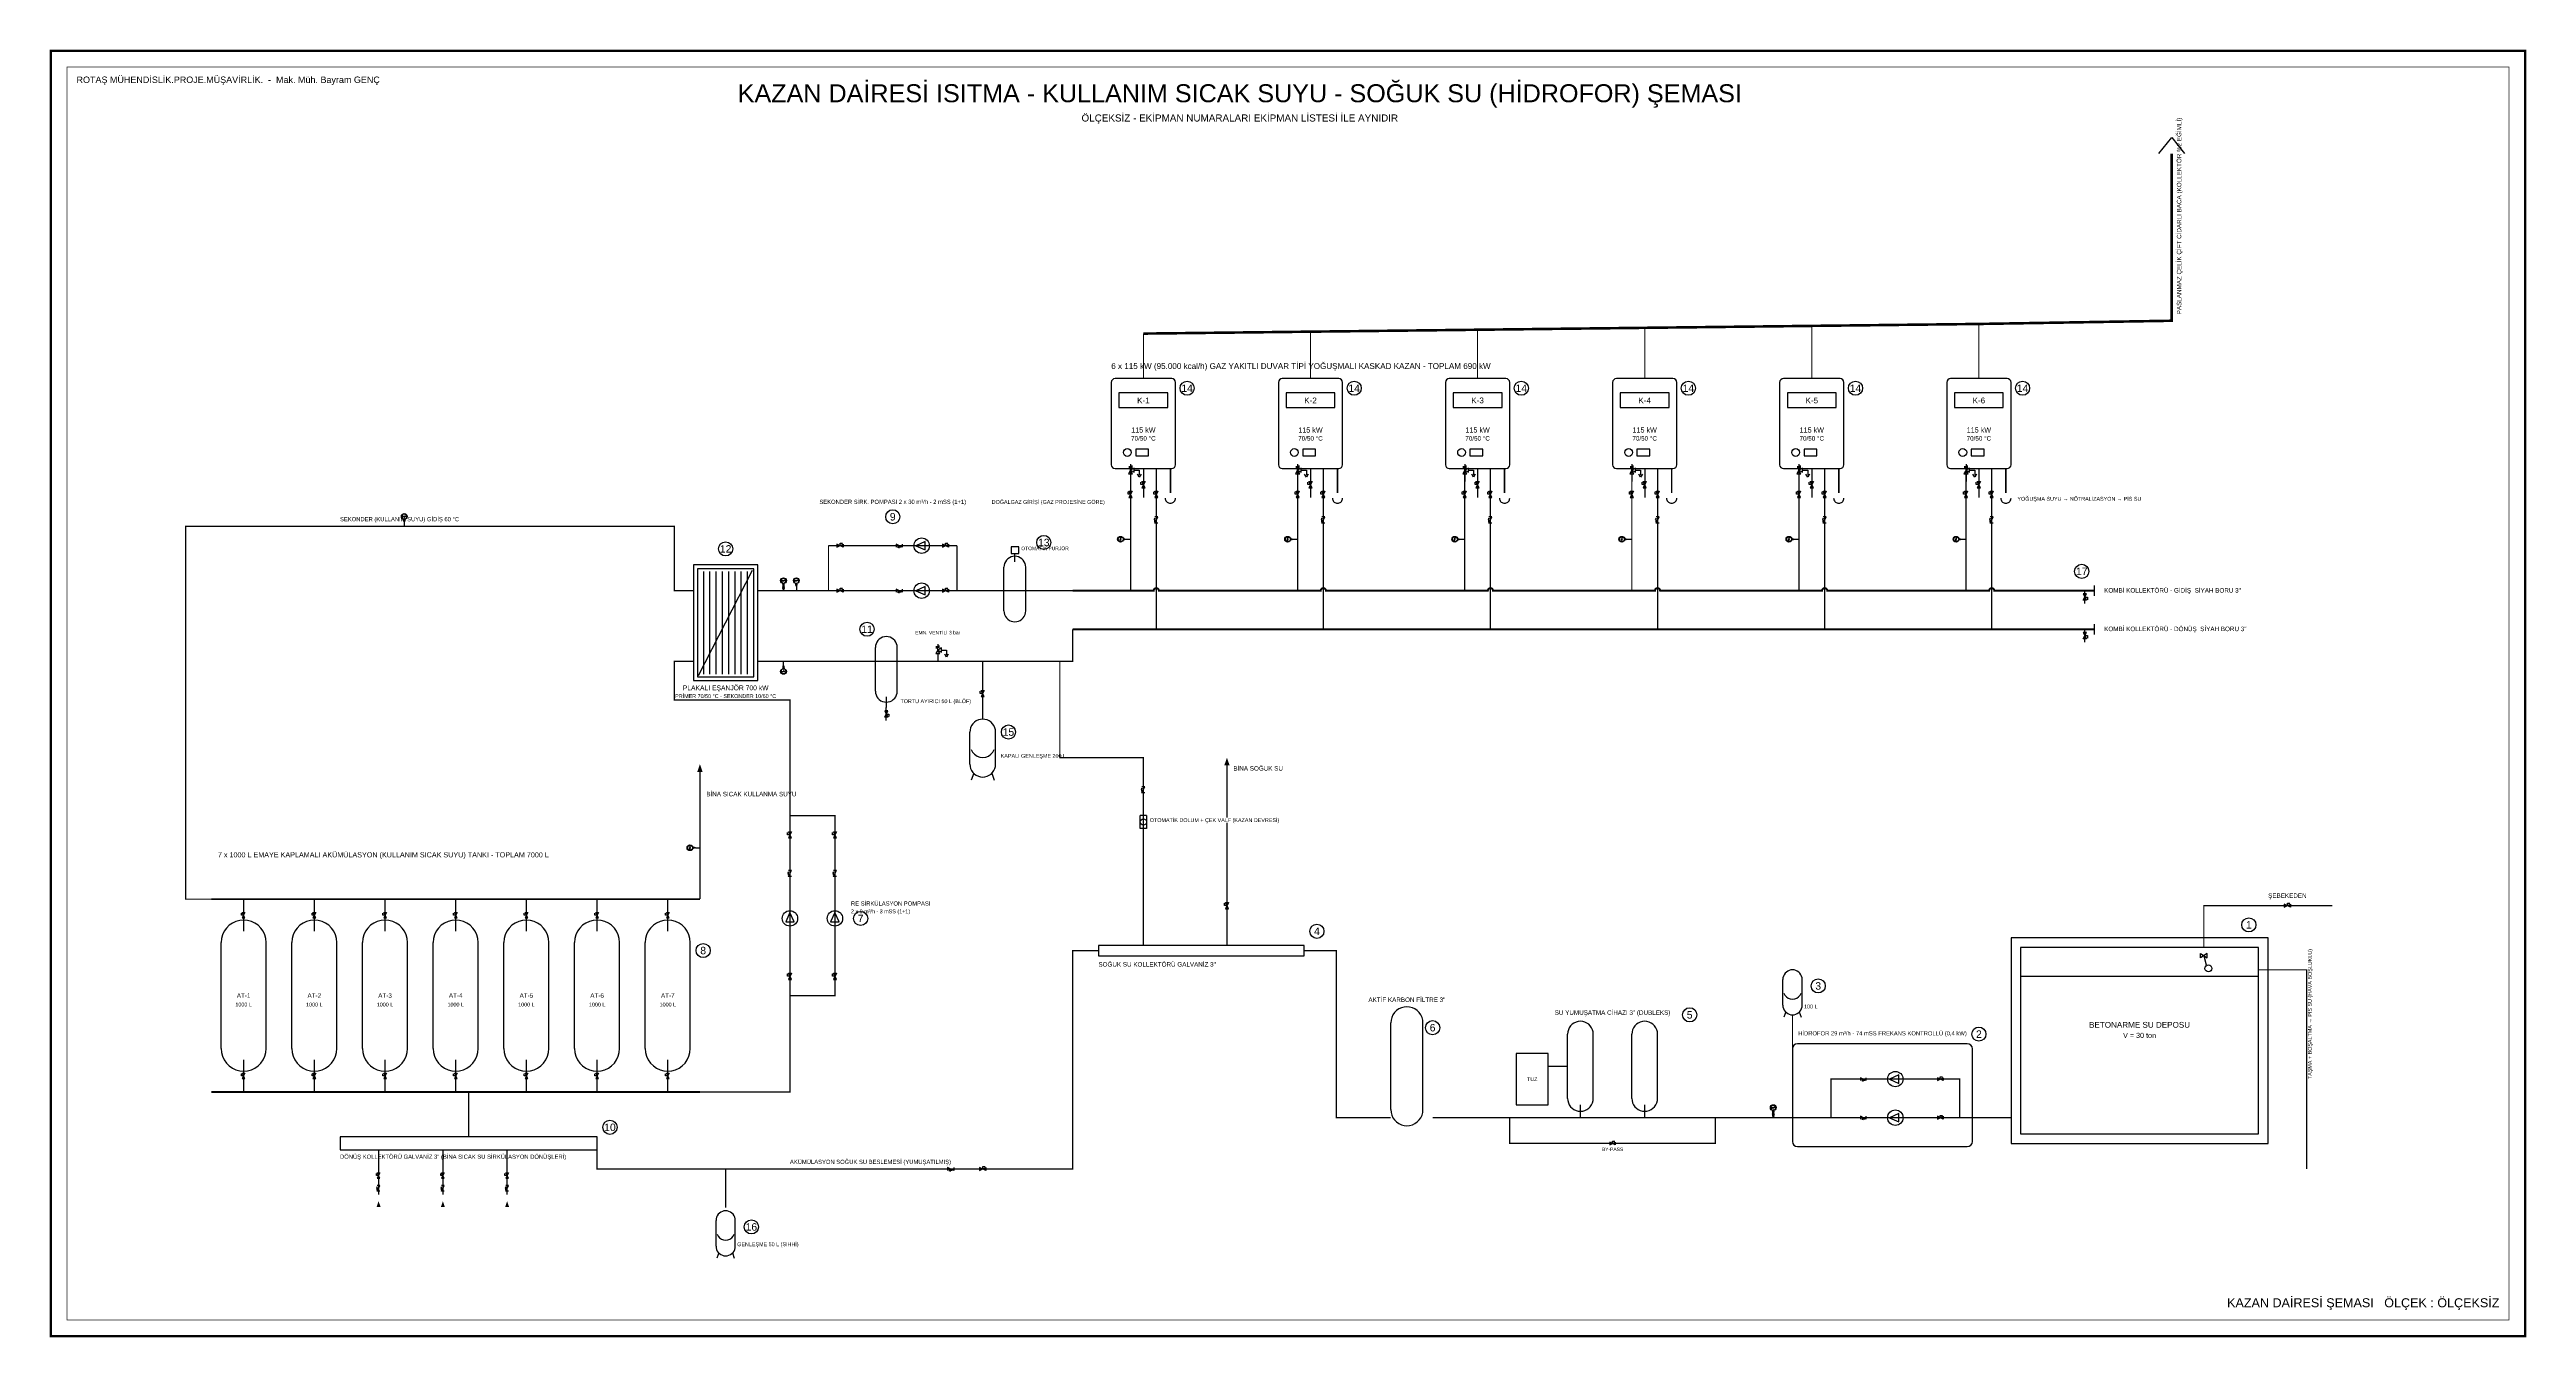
# Model space of a CAD drawing. Header units: centimetres. Extents: x -152 to 8002, y -202 to 1802.
# Drawn here: x -152 to 3702, y -202 to 1802 of the extents above; entities that cross this region are included whole.
import ezdxf
from ezdxf.enums import TextEntityAlignment as Align

# ---------------------------------------------------------------- set-up
doc = ezdxf.new("R2010")
doc.units = ezdxf.units.CM
for name, pattern in [('BASMA HATTI', [31, 25, -6]), ('ISITMA DONUS HATTI', [26, 20, -6]), ('PISSU HATTI', [26, 20, -6])]:
    doc.linetypes.add(name, pattern=pattern)
for name, color, linetype in [('MTY-BACA', 7, 'CONTINUOUS'), ('MTY-CIHAZ', 135, 'CONTINUOUS'), ('MTY-DOGALGAZ', 7, 'CONTINUOUS'), ('MTY-EKIPMAN-NO', 7, 'CONTINUOUS'), ('MTY-ISITMA-DONUS-BORU', 30, 'ISITMA DONUS HATTI'), ('MTY-ISITMA-GIDIS-BORU', 10, 'CONTINUOUS'), ('MTY-PAFTA', 7, 'CONTINUOUS'), ('MTY-PISSU-BORU-TAVANDAN', 6, 'PISSU HATTI'), ('MTY-SICAKSU-BORU', 1, 'BASMA HATTI'), ('MTY-SIRKULASYON-BORU', 7, 'CONTINUOUS'), ('MTY-SOGUKSU-BORU', 5, 'CONTINUOUS'), ('MTY-TEFRIS', 15, 'CONTINUOUS'), ('MTY-VANA', 1, 'CONTINUOUS'), ('MTY-YAZI', 7, 'CONTINUOUS'), ('RAST-TEM-SU DEPOSU', 11, 'CONTINUOUS')]:
    doc.layers.add(name, color=color, linetype=linetype)
doc.layers.add('ROTAS-PAFTA-SINIRI', color=8, linetype='Continuous', plot=False)
doc.styles.add('CAP', font='wturkce.SHX', dxfattribs={"width": 0.65})
doc.styles.add('MTYCAPLT', font='arial.ttf', dxfattribs={"width": 0.65, "height": 1})
doc.styles.add('ROTAS', font='arial.ttf')

# ---------------------------------------------------------------- blocks, each defined once
blk = doc.blocks.new('ROTAS_PAFTA')
blk.add_lwpolyline([(0, 0), (1, 0), (1, 1), (0, 1)], close=True)
blk = doc.blocks.new('MTY-KURESEL VANA')
at = {"layer": 'MTY-VANA'}
for p, q in [((0, 0), (0, 8)), ((0, 8), (8, 8))]:
    blk.add_line(p, q, dxfattribs=at)
blk.add_lwpolyline([(-10, 5), (-10, -5), (10, 5), (10, -5), (-10, 5)], dxfattribs=at)
at = {"layer": 'MTY-VANA', "style": 'MTYCAPLT', "width": 0.65}
blk.add_attdef('CAP', text='', height=10, dxfattribs=at).set_placement((-1.1, 0), align=Align.CENTER)
blk = doc.blocks.new('MTY-CEKVALF VANA')
at = {"layer": 'MTY-VANA'}
h = blk.add_hatch(color=256, dxfattribs=at)
edge = h.paths.add_edge_path()
edge.add_arc((-10, 5), 1.41, 180, 540, ccw=False)
for p, q in [((-10, -5), (-10, 5)), ((-10, 5), (10, -5)), ((-5.6, 5), (5.6, 5)), ((5.6, 5), (0, 7.3)), ((10, -5), (10, 5))]:
    blk.add_line(p, q, dxfattribs=at)
at = {"layer": 'MTY-VANA', "style": 'CAP', "width": 0.65}
blk.add_attdef('CAP', text='', height=5, rotation=153.43495, dxfattribs=at).set_placement((0, 0), align=Align.CENTER)
blk = doc.blocks.new('MTY-EMNİYET VENTİLİ')
at = {"layer": 'MTY-VANA'}
for p, q in [((0, 22), (-4, 15)), ((-4, 15), (4, 15)), ((3.5, 29.6), (-3.5, 28.3)), ((3.5, 27), (-3.5, 28.3)), ((3.5, 27), (-3.5, 25.6)), ((0, 25), (-3.5, 25.6)), ((0, 33.7), (0, 30.3)), ((3.5, 29.6), (0, 30.3)), ((7, 26), (0, 22)), ((0, 22), (0, 25)), ((0, 22), (7, 18)), ((4, 15), (0, 22)), ((0, 15), (0, 0)), ((7, 18), (7, 26)), ((7, 22), (17, 22)), ((17, 8.3), (13.5, 14.3)), ((17, 22), (17, 12)), ((20.5, 14.3), (17, 8.3))]:
    blk.add_line(p, q, dxfattribs=at)
at = {"layer": 'MTY-VANA', "style": 'MTYCAPLT', "width": 0.65}
blk.add_attdef('CAP', text='', height=10, rotation=358.601, dxfattribs=at).set_placement((0.8, 6.1), align=Align.CENTER)
blk = doc.blocks.new('MTY-TERMOMETRE')
at = {"layer": 'MTY-VANA', "color": 1}
for p, q in [((-3.7, 19.8), (-4.5, 19.9)), ((-3.7, 19.2), (-4.5, 19.1)), ((-3.5, 20.5), (-4.4, 20.7)), ((-3.6, 18.6), (-4.4, 18.4)), ((-3.3, 21.1), (-4.1, 21.4)), ((-3.3, 18), (-4.1, 17.6)), ((-3, 21.6), (-3.7, 22.1)), ((-3, 17.4), (-3.7, 16.9)), ((-2.6, 22.1), (-3.2, 22.7)), ((-2.7, 19.7), (-0.6, 19.7)), ((-2.7, 19.7), (-2.7, 19.3)), ((-2.7, 19.3), (-0.6, 19.4)), ((-2.1, 22.5), (-2.6, 23.2)), ((-1.5, 22.9), (-1.9, 23.6)), ((-1.2, 12.5), (-1.2, 13.4)), ((1.2, 12.5), (-1.2, 12.5)), ((-0.9, 23.1), (-1.1, 23.9)), ((0.9, 13.5), (-0.9, 13.5)), ((-0.9, 10.9), (-0.9, 12.5)), ((0.9, 10.9), (-0.9, 10.9)), ((-0.7, 13.5), (-0.7, 14)), ((-0.5, 12.6), (-0.5, 13.4)), ((-0.5, 8.6), (-0.5, 10.9)), ((0.5, 8.6), (-0.5, 8.6)), ((-0.3, 23.2), (-0.4, 24)), ((0, 8.6), (0, 0)), ((0.4, 23.2), (0.4, 24)), ((4.5, 19.5), (0.5, 19.6)), ((0.5, 10.9), (0.5, 8.6)), ((4.5, 19.5), (0.6, 19.4)), ((0.6, 12.6), (0.6, 13.4)), ((0.7, 13.5), (0.7, 14)), ((0.9, 12.5), (0.9, 10.9)), ((1, 23.1), (1.2, 23.9)), ((1.2, 12.5), (1.2, 13.4)), ((1.6, 22.9), (2, 23.6)), ((2.1, 22.5), (2.6, 23.2)), ((2.6, 22.1), (3.2, 22.7)), ((3, 17.4), (3.7, 16.9)), ((3.1, 21.6), (3.7, 22.1)), ((3.4, 21.1), (4.1, 21.4)), ((3.4, 17.9), (4.1, 17.6)), ((3.6, 20.5), (4.4, 20.7)), ((3.6, 18.5), (4.4, 18.3)), ((3.7, 19.8), (4.5, 19.9)), ((3.7, 19.2), (4.5, 19.1))]:
    blk.add_line(p, q, dxfattribs=at)
for radius in [5.58, 5.3, 0.576]:
    blk.add_circle((0, 19.5), radius, dxfattribs=at)
for centre, radius, start, end in [((-0.9, 13), 0.576, 54.6994, 125.3066), ((-0.9, 13.1), 0.576, 234.694, 305.3013), ((0, 12.2), 1.33, 65.9035, 113.6507), ((0, 13.8), 1.33, 246.3499, 294.0971), ((0.9, 13), 0.576, 54.6934, 125.3006), ((0.9, 13.1), 0.576, 234.7001, 305.3073)]:
    blk.add_arc(centre, radius, start, end, dxfattribs=at)
at = {"layer": 'MTY-VANA', "style": 'MTYCAPLT', "width": 0.65}
blk.add_text('T', height=3, dxfattribs=at).set_placement((0, 15, 0), align=Align.CENTER)
blk.add_attdef('CAP', text='', height=1, rotation=270, dxfattribs=at).set_placement((0, 0), align=Align.CENTER)
blk = doc.blocks.new('MTY-BOSALTMA VANA')
at = {"layer": 'MTY-ISITMA-DONUS-BORU', "ltscale": 25}
blk.add_lwpolyline([(0, -20), (0, 0)], dxfattribs=at)
at = {"layer": 'MTY-VANA'}
for p, q in [((0, -10), (4, -10)), ((4, -10), (4, -14))]:
    blk.add_line(p, q, dxfattribs=at)
blk.add_lwpolyline([(2.5, -5), (-2.5, -5), (2.5, -15), (-2.5, -15), (2.5, -5)], dxfattribs=at)
at = {"layer": 'MTY-VANA', "style": 'MTYCAPLT', "width": 0.65}
blk.add_attdef('CAP', text='', height=10, rotation=81.6166, dxfattribs=at).set_placement((0, -10), align=Align.CENTER)
blk = doc.blocks.new('MTY-MANOMETRE')
at = {"layer": 'MTY-VANA', "color": 1}
for p, q in [((-3.7, 19.8), (-4.5, 19.9)), ((-3.7, 19.2), (-4.5, 19.1)), ((-3.5, 20.5), (-4.4, 20.7)), ((-3.6, 18.6), (-4.4, 18.4)), ((-3.3, 21.1), (-4.1, 21.4)), ((-3.3, 18), (-4.1, 17.6)), ((-3, 21.6), (-3.7, 22.1)), ((-3, 17.4), (-3.7, 16.9)), ((-2.6, 22.1), (-3.2, 22.7)), ((-2.7, 19.7), (-0.6, 19.7)), ((-2.7, 19.7), (-2.7, 19.3)), ((-2.7, 19.3), (-0.6, 19.4)), ((-2.1, 22.5), (-2.6, 23.2)), ((-1.5, 22.9), (-1.9, 23.6)), ((-1.2, 12.5), (-1.2, 13.4)), ((1.2, 12.5), (-1.2, 12.5)), ((-0.9, 23.1), (-1.1, 23.9)), ((0.9, 13.5), (-0.9, 13.5)), ((-0.9, 10.9), (-0.9, 12.5)), ((0.9, 10.9), (-0.9, 10.9)), ((-0.7, 13.5), (-0.7, 14)), ((-0.5, 12.6), (-0.5, 13.4)), ((-0.5, 8.6), (-0.5, 10.9)), ((0.5, 8.6), (-0.5, 8.6)), ((-0.3, 23.2), (-0.4, 24)), ((0, 8.6), (0, 8)), ((0, 2.3), (0, 0)), ((0.4, 23.2), (0.4, 24)), ((4.5, 19.5), (0.5, 19.6)), ((0.5, 10.9), (0.5, 8.6)), ((4.5, 19.5), (0.6, 19.4)), ((0.6, 12.6), (0.6, 13.4)), ((0.7, 13.5), (0.7, 14)), ((0.9, 12.5), (0.9, 10.9)), ((1, 23.1), (1.2, 23.9)), ((1.2, 12.5), (1.2, 13.4)), ((1.6, 22.9), (2, 23.6)), ((2.1, 22.5), (2.6, 23.2)), ((2.6, 22.1), (3.2, 22.7)), ((3, 17.4), (3.7, 16.9)), ((3.1, 21.6), (3.7, 22.1)), ((3.4, 21.1), (4.1, 21.4)), ((3.4, 17.9), (4.1, 17.6)), ((3.6, 20.5), (4.4, 20.7)), ((3.6, 18.5), (4.4, 18.3)), ((3.7, 19.8), (4.5, 19.9)), ((3.7, 19.2), (4.5, 19.1))]:
    blk.add_line(p, q, dxfattribs=at)
at = {"layer": 'MTY-VANA'}
for p, q in [((-1.5, 7.8), (1.5, 7.8)), ((0, 5.2), (-1.5, 7.8)), ((0, 5.2), (-1.5, 2.5)), ((-1.5, 2.5), (1.5, 2.5)), ((1.5, 7.8), (0, 5.2)), ((1.5, 2.5), (0, 5.2))]:
    blk.add_line(p, q, dxfattribs=at)
at = {"layer": 'MTY-VANA', "color": 1}
for radius in [5.58, 5.3, 0.576]:
    blk.add_circle((0, 19.5), radius, dxfattribs=at)
at = {"layer": 'MTY-VANA'}
blk.add_circle((0, 5.2), 1.5, dxfattribs=at)
at = {"layer": 'MTY-VANA', "color": 1}
for centre, radius, start, end in [((-0.9, 13), 0.576, 54.6994, 125.3066), ((-0.9, 13.1), 0.576, 234.694, 305.3013), ((0, 12.2), 1.33, 65.9035, 113.6507), ((0, 13.8), 1.33, 246.3499, 294.0971), ((0.9, 13), 0.576, 54.6934, 125.3006), ((0.9, 13.1), 0.576, 234.7001, 305.3073)]:
    blk.add_arc(centre, radius, start, end, dxfattribs=at)
at = {"layer": 'MTY-VANA', "width": 0.7}
blk.add_text('M', height=3.59, dxfattribs=at).set_placement((0, 15, 0), align=Align.CENTER)
at = {"layer": 'MTY-VANA', "style": 'MTYCAPLT', "width": 0.65}
blk.add_attdef('CAP', text='', height=10, rotation=270, dxfattribs=at).set_placement((0, 0), align=Align.CENTER)
blk = doc.blocks.new('MTY-OTOMATIK DOLUM VANASI')
at = {"layer": 'MTY-VANA'}
for p, q in [((-10, -5), (-10, 5)), ((-10, 5), (10, 5)), ((10, -5), (10, 5)), ((10, -5), (-10, -5))]:
    blk.add_line(p, q, dxfattribs=at)
blk.add_circle((0, 0), 5, dxfattribs=at)
at = {"layer": 'MTY-VANA', "style": 'MTYCAPLT', "width": 0.65}
blk.add_attdef('CAP', text='', height=10, rotation=333.4349, dxfattribs=at).set_placement((0, 0), align=Align.CENTER)

msp = doc.modelspace()

# ---------------------------------------------------------------- linework, layer by layer
at = {"layer": 'MTY-BACA'}
msp.add_lwpolyline([(3130, 1640), (3150, 1665), (3170, 1640)], dxfattribs=at)
for points, const_width in [([(1550, 1360), (2850, 1375), (3150, 1380), (3150, 1640)], 4), ([(1550, 1290), (1550, 1360)], 1.5), ([(1810, 1290), (1810, 1363)], 1.5), ([(2070, 1290), (2070, 1366)], 1.5), ([(2330, 1290), (2330, 1369)], 1.5), ([(2590, 1290), (2590, 1372)], 1.5), ([(2850, 1290), (2850, 1375)], 1.5)]:
    msp.add_lwpolyline(points, dxfattribs=dict(at, const_width=const_width))
at = {"layer": 'MTY-CIHAZ'}
for p, q in [((1350, 1005), (1350, 1018)), ((858, 828), (942, 992)), ((865.8, 830), (865.8, 990)), ((875.6, 830), (875.6, 990)), ((885.3, 830), (885.3, 990)), ((895.1, 830), (895.1, 990)), ((904.9, 830), (904.9, 990)), ((914.7, 830), (914.7, 990)), ((924.4, 830), (924.4, 990)), ((934.2, 830), (934.2, 990)), ((3030, 952), (3030, 968)), ((3030, 892), (3030, 908)), ((1150, 795), (1150, 778)), ((1286, 676), (1282, 665)), ((1314, 676), (1318, 665)), ((2549.5, 304.5), (2546.5, 296.2)), ((2570.5, 304.5), (2573.5, 296.2)), ((2180, 220), (2210, 220)), ((2230, 140), (2230, 160)), ((2330, 140), (2330, 160)), ((889.5, -70.5), (886.5, -78.8)), ((910.5, -70.5), (913.5, -78.8))]:
    msp.add_line(p, q, dxfattribs=at)
for points in [[(1594, 1150), (1596.3, 1150.5), (1598.2, 1151.8), (1599.5, 1153.7), (1600, 1156), (1600, 1284), (1599.5, 1286.3), (1598.2, 1288.2), (1596.3, 1289.5), (1594, 1290), (1506, 1290), (1503.7, 1289.5), (1501.8, 1288.2), (1500.5, 1286.3), (1500, 1284), (1500, 1156), (1500.5, 1153.7), (1501.8, 1151.8), (1503.7, 1150.5), (1506, 1150)], [(1854, 1150), (1856.3, 1150.5), (1858.2, 1151.8), (1859.5, 1153.7), (1860, 1156), (1860, 1284), (1859.5, 1286.3), (1858.2, 1288.2), (1856.3, 1289.5), (1854, 1290), (1766, 1290), (1763.7, 1289.5), (1761.8, 1288.2), (1760.5, 1286.3), (1760, 1284), (1760, 1156), (1760.5, 1153.7), (1761.8, 1151.8), (1763.7, 1150.5), (1766, 1150)], [(2114, 1150), (2116.3, 1150.5), (2118.2, 1151.8), (2119.5, 1153.7), (2120, 1156), (2120, 1284), (2119.5, 1286.3), (2118.2, 1288.2), (2116.3, 1289.5), (2114, 1290), (2026, 1290), (2023.7, 1289.5), (2021.8, 1288.2), (2020.5, 1286.3), (2020, 1284), (2020, 1156), (2020.5, 1153.7), (2021.8, 1151.8), (2023.7, 1150.5), (2026, 1150)], [(2374, 1150), (2376.3, 1150.5), (2378.2, 1151.8), (2379.5, 1153.7), (2380, 1156), (2380, 1284), (2379.5, 1286.3), (2378.2, 1288.2), (2376.3, 1289.5), (2374, 1290), (2286, 1290), (2283.7, 1289.5), (2281.8, 1288.2), (2280.5, 1286.3), (2280, 1284), (2280, 1156), (2280.5, 1153.7), (2281.8, 1151.8), (2283.7, 1150.5), (2286, 1150)], [(2634, 1150), (2636.3, 1150.5), (2638.2, 1151.8), (2639.5, 1153.7), (2640, 1156), (2640, 1284), (2639.5, 1286.3), (2638.2, 1288.2), (2636.3, 1289.5), (2634, 1290), (2546, 1290), (2543.7, 1289.5), (2541.8, 1288.2), (2540.5, 1286.3), (2540, 1284), (2540, 1156), (2540.5, 1153.7), (2541.8, 1151.8), (2543.7, 1150.5), (2546, 1150)], [(2894, 1150), (2896.3, 1150.5), (2898.2, 1151.8), (2899.5, 1153.7), (2900, 1156), (2900, 1284), (2899.5, 1286.3), (2898.2, 1288.2), (2896.3, 1289.5), (2894, 1290), (2806, 1290), (2803.7, 1289.5), (2801.8, 1288.2), (2800.5, 1286.3), (2800, 1284), (2800, 1156), (2800.5, 1153.7), (2801.8, 1151.8), (2803.7, 1150.5), (2806, 1150)], [(1512, 1245), (1588, 1245), (1588, 1268), (1512, 1268)], [(1772, 1245), (1848, 1245), (1848, 1268), (1772, 1268)], [(2032, 1245), (2108, 1245), (2108, 1268), (2032, 1268)], [(2292, 1245), (2368, 1245), (2368, 1268), (2292, 1268)], [(2552, 1245), (2628, 1245), (2628, 1268), (2552, 1268)], [(2812, 1245), (2888, 1245), (2888, 1268), (2812, 1268)], [(1538, 1170), (1558, 1170), (1558, 1180), (1538, 1180)], [(1798, 1170), (1818, 1170), (1818, 1180), (1798, 1180)], [(2058, 1170), (2078, 1170), (2078, 1180), (2058, 1180)], [(2318, 1170), (2338, 1170), (2338, 1180), (2318, 1180)], [(2578, 1170), (2598, 1170), (2598, 1180), (2578, 1180)], [(2838, 1170), (2858, 1170), (2858, 1180), (2838, 1180)], [(1196, 1030), (1210.4, 1023.4), (1210.4, 1036.6)], [(1344, 1018), (1356, 1018), (1356, 1028), (1344, 1028)], [(850, 820), (950, 820), (950, 1000), (850, 1000)], [(856, 826), (944, 826), (944, 994), (856, 994)], [(1196, 960), (1210.4, 953.4), (1210.4, 966.6)], [(1000, 459), (993.4, 444.6), (1006.6, 444.6)], [(1070, 459), (1063.4, 444.6), (1076.6, 444.6)], [(1480, 392), (1800, 392), (1800, 408), (1480, 408)], [(2130, 160), (2180, 160), (2180, 240), (2130, 240)], [(2832, 95), (2835.1, 95.6), (2837.7, 97.3), (2839.4, 99.9), (2840, 103), (2840, 247), (2839.4, 250.1), (2837.7, 252.7), (2835.1, 254.4), (2832, 255), (2568, 255), (2564.9, 254.4), (2562.3, 252.7), (2560.6, 250.1), (2560, 247), (2560, 103), (2560.6, 99.9), (2562.3, 97.3), (2564.9, 95.6), (2568, 95)], [(2711, 200), (2725.4, 193.4), (2725.4, 206.6)], [(2711, 140), (2725.4, 133.4), (2725.4, 146.6)], [(300, 90), (700, 90), (700, 110), (300, 110)]]:
    msp.add_lwpolyline(points, close=True, dxfattribs=at)
for points in [[(1367, 996.5), (1366.7, 999.5), (1366, 1002.3), (1364.7, 1005), (1363, 1007.4), (1360.9, 1009.5), (1358.5, 1011.2), (1355.8, 1012.5), (1353, 1013.2), (1350, 1013.5), (1347, 1013.2), (1344.2, 1012.5), (1341.5, 1011.2), (1339.1, 1009.5), (1337, 1007.4), (1335.3, 1005), (1334, 1002.3), (1333.3, 999.5), (1333, 996.5)], [(1333, 928.5), (1333, 996.5)], [(1367, 928.5), (1367, 996.5)], [(1333, 928.5), (1333.3, 925.5), (1334, 922.7), (1335.3, 920), (1337, 917.6), (1339.1, 915.5), (1341.5, 913.8), (1344.2, 912.5), (1347, 911.8), (1350, 911.5), (1353, 911.8), (1355.8, 912.5), (1358.5, 913.8), (1360.9, 915.5), (1363, 917.6), (1364.7, 920), (1366, 922.7), (1366.7, 925.5), (1367, 928.5)], [(1167, 871.5), (1166.7, 874.5), (1166, 877.3), (1164.7, 880), (1163, 882.4), (1160.9, 884.5), (1158.5, 886.2), (1155.8, 887.5), (1153, 888.2), (1150, 888.5), (1147, 888.2), (1144.2, 887.5), (1141.5, 886.2), (1139.1, 884.5), (1137, 882.4), (1135.3, 880), (1134, 877.3), (1133.3, 874.5), (1133, 871.5)], [(1133, 803.5), (1133, 871.5)], [(1167, 803.5), (1167, 871.5)], [(1133, 803.5), (1133.3, 800.5), (1134, 797.7), (1135.3, 795), (1137, 792.6), (1139.1, 790.5), (1141.5, 788.8), (1144.2, 787.5), (1147, 786.8), (1150, 786.5), (1153, 786.8), (1155.8, 787.5), (1158.5, 788.8), (1160.9, 790.5), (1163, 792.6), (1164.7, 795), (1166, 797.7), (1166.7, 800.5), (1167, 803.5)], [(1320, 740), (1319.7, 743.5), (1318.8, 746.8), (1317.3, 750), (1315.3, 752.9), (1312.9, 755.3), (1310, 757.3), (1306.8, 758.8), (1303.5, 759.7), (1300, 760), (1296.5, 759.7), (1293.2, 758.8), (1290, 757.3), (1287.1, 755.3), (1284.7, 752.9), (1282.7, 750), (1281.2, 746.8), (1280.3, 743.5), (1280, 740)], [(1280, 690), (1280, 740)], [(1320, 690), (1320, 740)], [(1282.1, 713), (1284.2, 708.9), (1287.3, 705.4), (1291.1, 702.7), (1295.4, 701.1), (1300, 700.5), (1304.6, 701.1), (1308.9, 702.7), (1312.7, 705.4), (1315.8, 708.9), (1317.9, 713)], [(1280, 690), (1280.3, 686.5), (1281.2, 683.2), (1282.7, 680), (1284.7, 677.1), (1287.1, 674.7), (1290, 672.7), (1293.2, 671.2), (1296.5, 670.3), (1300, 670), (1303.5, 670.3), (1306.8, 671.2), (1310, 672.7), (1312.9, 674.7), (1315.3, 677.1), (1317.3, 680), (1318.8, 683.2), (1319.7, 686.5), (1320, 690)], [(185, 412.5), (184.5, 418.6), (182.9, 424.5), (180.3, 430), (176.8, 435), (172.5, 439.3), (167.5, 442.8), (162, 445.4), (156.1, 447), (150, 447.5), (143.9, 447), (138, 445.4), (132.5, 442.8), (127.5, 439.3), (123.2, 435), (119.7, 430), (117.1, 424.5), (115.5, 418.6), (115, 412.5)], [(295, 412.5), (294.5, 418.6), (292.9, 424.5), (290.3, 430), (286.8, 435), (282.5, 439.3), (277.5, 442.8), (272, 445.4), (266.1, 447), (260, 447.5), (253.9, 447), (248, 445.4), (242.5, 442.8), (237.5, 439.3), (233.2, 435), (229.7, 430), (227.1, 424.5), (225.5, 418.6), (225, 412.5)], [(405, 412.5), (404.5, 418.6), (402.9, 424.5), (400.3, 430), (396.8, 435), (392.5, 439.3), (387.5, 442.8), (382, 445.4), (376.1, 447), (370, 447.5), (363.9, 447), (358, 445.4), (352.5, 442.8), (347.5, 439.3), (343.2, 435), (339.7, 430), (337.1, 424.5), (335.5, 418.6), (335, 412.5)], [(515, 412.5), (514.5, 418.6), (512.9, 424.5), (510.3, 430), (506.8, 435), (502.5, 439.3), (497.5, 442.8), (492, 445.4), (486.1, 447), (480, 447.5), (473.9, 447), (468, 445.4), (462.5, 442.8), (457.5, 439.3), (453.2, 435), (449.7, 430), (447.1, 424.5), (445.5, 418.6), (445, 412.5)], [(625, 412.5), (624.5, 418.6), (622.9, 424.5), (620.3, 430), (616.8, 435), (612.5, 439.3), (607.5, 442.8), (602, 445.4), (596.1, 447), (590, 447.5), (583.9, 447), (578, 445.4), (572.5, 442.8), (567.5, 439.3), (563.2, 435), (559.7, 430), (557.1, 424.5), (555.5, 418.6), (555, 412.5)], [(735, 412.5), (734.5, 418.6), (732.9, 424.5), (730.3, 430), (726.8, 435), (722.5, 439.3), (717.5, 442.8), (712, 445.4), (706.1, 447), (700, 447.5), (693.9, 447), (688, 445.4), (682.5, 442.8), (677.5, 439.3), (673.2, 435), (669.7, 430), (667.1, 424.5), (665.5, 418.6), (665, 412.5)], [(845, 412.5), (844.5, 418.6), (842.9, 424.5), (840.3, 430), (836.8, 435), (832.5, 439.3), (827.5, 442.8), (822, 445.4), (816.1, 447), (810, 447.5), (803.9, 447), (798, 445.4), (792.5, 442.8), (787.5, 439.3), (783.2, 435), (779.7, 430), (777.1, 424.5), (775.5, 418.6), (775, 412.5)], [(115, 247.5), (115, 412.5)], [(185, 247.5), (185, 412.5)], [(225, 247.5), (225, 412.5)], [(295, 247.5), (295, 412.5)], [(335, 247.5), (335, 412.5)], [(405, 247.5), (405, 412.5)], [(445, 247.5), (445, 412.5)], [(515, 247.5), (515, 412.5)], [(555, 247.5), (555, 412.5)], [(625, 247.5), (625, 412.5)], [(665, 247.5), (665, 412.5)], [(735, 247.5), (735, 412.5)], [(775, 247.5), (775, 412.5)], [(845, 247.5), (845, 412.5)], [(2575, 355), (2574.8, 357.6), (2574.1, 360.1), (2573, 362.5), (2571.5, 364.6), (2569.6, 366.5), (2567.5, 368), (2565.1, 369.1), (2562.6, 369.8), (2560, 370), (2557.4, 369.8), (2554.9, 369.1), (2552.5, 368), (2550.4, 366.5), (2548.5, 364.6), (2547, 362.5), (2545.9, 360.1), (2545.2, 357.6), (2545, 355)], [(2545, 315), (2545, 355)], [(2575, 315), (2575, 355)], [(1985, 287.5), (1984.6, 291.8), (1983.5, 296.1), (1981.7, 300), (1979.2, 303.6), (1976.1, 306.7), (1972.5, 309.2), (1968.6, 311), (1964.3, 312.1), (1960, 312.5), (1955.7, 312.1), (1951.4, 311), (1947.5, 309.2), (1943.9, 306.7), (1940.8, 303.6), (1938.3, 300), (1936.5, 296.1), (1935.4, 291.8), (1935, 287.5)], [(2545, 315), (2545.2, 312.4), (2545.9, 309.9), (2547, 307.5), (2548.5, 305.4), (2550.4, 303.5), (2552.5, 302), (2554.9, 300.9), (2557.4, 300.2), (2560, 300), (2562.6, 300.2), (2565.1, 300.9), (2567.5, 302), (2569.6, 303.5), (2571.5, 305.4), (2573, 307.5), (2574.1, 309.9), (2574.8, 312.4), (2575, 315)], [(2546.6, 333.6), (2548.2, 330.5), (2550.5, 327.9), (2553.3, 325.9), (2556.6, 324.7), (2560, 324.2), (2563.4, 324.7), (2566.7, 325.9), (2569.5, 327.9), (2571.8, 330.5), (2573.4, 333.6)], [(1935, 152.5), (1935, 287.5)], [(1985, 152.5), (1985, 287.5)], [(2250, 270), (2249.7, 273.5), (2248.8, 276.8), (2247.3, 280), (2245.3, 282.9), (2242.9, 285.3), (2240, 287.3), (2236.8, 288.8), (2233.5, 289.7), (2230, 290), (2226.5, 289.7), (2223.2, 288.8), (2220, 287.3), (2217.1, 285.3), (2214.7, 282.9), (2212.7, 280), (2211.2, 276.8), (2210.3, 273.5), (2210, 270)], [(2210, 170), (2210, 270)], [(2250, 170), (2250, 270)], [(2350, 270), (2349.7, 273.5), (2348.8, 276.8), (2347.3, 280), (2345.3, 282.9), (2342.9, 285.3), (2340, 287.3), (2336.8, 288.8), (2333.5, 289.7), (2330, 290), (2326.5, 289.7), (2323.2, 288.8), (2320, 287.3), (2317.1, 285.3), (2314.7, 282.9), (2312.7, 280), (2311.2, 276.8), (2310.3, 273.5), (2310, 270)], [(2310, 170), (2310, 270)], [(2350, 170), (2350, 270)], [(115, 247.5), (115.5, 241.4), (117.1, 235.5), (119.7, 230), (123.2, 225), (127.5, 220.7), (132.5, 217.2), (138, 214.6), (143.9, 213), (150, 212.5), (156.1, 213), (162, 214.6), (167.5, 217.2), (172.5, 220.7), (176.8, 225), (180.3, 230), (182.9, 235.5), (184.5, 241.4), (185, 247.5)], [(225, 247.5), (225.5, 241.4), (227.1, 235.5), (229.7, 230), (233.2, 225), (237.5, 220.7), (242.5, 217.2), (248, 214.6), (253.9, 213), (260, 212.5), (266.1, 213), (272, 214.6), (277.5, 217.2), (282.5, 220.7), (286.8, 225), (290.3, 230), (292.9, 235.5), (294.5, 241.4), (295, 247.5)], [(335, 247.5), (335.5, 241.4), (337.1, 235.5), (339.7, 230), (343.2, 225), (347.5, 220.7), (352.5, 217.2), (358, 214.6), (363.9, 213), (370, 212.5), (376.1, 213), (382, 214.6), (387.5, 217.2), (392.5, 220.7), (396.8, 225), (400.3, 230), (402.9, 235.5), (404.5, 241.4), (405, 247.5)], [(445, 247.5), (445.5, 241.4), (447.1, 235.5), (449.7, 230), (453.2, 225), (457.5, 220.7), (462.5, 217.2), (468, 214.6), (473.9, 213), (480, 212.5), (486.1, 213), (492, 214.6), (497.5, 217.2), (502.5, 220.7), (506.8, 225), (510.3, 230), (512.9, 235.5), (514.5, 241.4), (515, 247.5)], [(555, 247.5), (555.5, 241.4), (557.1, 235.5), (559.7, 230), (563.2, 225), (567.5, 220.7), (572.5, 217.2), (578, 214.6), (583.9, 213), (590, 212.5), (596.1, 213), (602, 214.6), (607.5, 217.2), (612.5, 220.7), (616.8, 225), (620.3, 230), (622.9, 235.5), (624.5, 241.4), (625, 247.5)], [(665, 247.5), (665.5, 241.4), (667.1, 235.5), (669.7, 230), (673.2, 225), (677.5, 220.7), (682.5, 217.2), (688, 214.6), (693.9, 213), (700, 212.5), (706.1, 213), (712, 214.6), (717.5, 217.2), (722.5, 220.7), (726.8, 225), (730.3, 230), (732.9, 235.5), (734.5, 241.4), (735, 247.5)], [(775, 247.5), (775.5, 241.4), (777.1, 235.5), (779.7, 230), (783.2, 225), (787.5, 220.7), (792.5, 217.2), (798, 214.6), (803.9, 213), (810, 212.5), (816.1, 213), (822, 214.6), (827.5, 217.2), (832.5, 220.7), (836.8, 225), (840.3, 230), (842.9, 235.5), (844.5, 241.4), (845, 247.5)], [(2210, 170), (2210.3, 166.5), (2211.2, 163.2), (2212.7, 160), (2214.7, 157.1), (2217.1, 154.7), (2220, 152.7), (2223.2, 151.2), (2226.5, 150.3), (2230, 150), (2233.5, 150.3), (2236.8, 151.2), (2240, 152.7), (2242.9, 154.7), (2245.3, 157.1), (2247.3, 160), (2248.8, 163.2), (2249.7, 166.5), (2250, 170)], [(2310, 170), (2310.3, 166.5), (2311.2, 163.2), (2312.7, 160), (2314.7, 157.1), (2317.1, 154.7), (2320, 152.7), (2323.2, 151.2), (2326.5, 150.3), (2330, 150), (2333.5, 150.3), (2336.8, 151.2), (2340, 152.7), (2342.9, 154.7), (2345.3, 157.1), (2347.3, 160), (2348.8, 163.2), (2349.7, 166.5), (2350, 170)], [(1935, 152.5), (1935.4, 148.2), (1936.5, 143.9), (1938.3, 140), (1940.8, 136.4), (1943.9, 133.3), (1947.5, 130.8), (1951.4, 129), (1955.7, 127.9), (1960, 127.5), (1964.3, 127.9), (1968.6, 129), (1972.5, 130.8), (1976.1, 133.3), (1979.2, 136.4), (1981.7, 140), (1983.5, 143.9), (1984.6, 148.2), (1985, 152.5)], [(915, -20), (914.8, -17.4), (914.1, -14.9), (913, -12.5), (911.5, -10.4), (909.6, -8.5), (907.5, -7), (905.1, -5.9), (902.6, -5.2), (900, -5), (897.4, -5.2), (894.9, -5.9), (892.5, -7), (890.4, -8.5), (888.5, -10.4), (887, -12.5), (885.9, -14.9), (885.2, -17.4), (885, -20)], [(885, -60), (885, -20)], [(915, -60), (915, -20)], [(885, -60), (885.2, -62.6), (885.9, -65.1), (887, -67.5), (888.5, -69.6), (890.4, -71.5), (892.5, -73), (894.9, -74.1), (897.4, -74.8), (900, -75), (902.6, -74.8), (905.1, -74.1), (907.5, -73), (909.6, -71.5), (911.5, -69.6), (913, -67.5), (914.1, -65.1), (914.8, -62.6), (915, -60)], [(886.6, -41.4), (888.2, -44.5), (890.5, -47.1), (893.3, -49.1), (896.6, -50.3), (900, -50.8), (903.4, -50.3), (906.7, -49.1), (909.5, -47.1), (911.8, -44.5), (913.4, -41.4)]]:
    msp.add_lwpolyline(points, dxfattribs=at)
for centre, radius in [((1525, 1175), 6), ((1785, 1175), 6), ((2045, 1175), 6), ((2305, 1175), 6), ((2565, 1175), 6), ((2825, 1175), 6), ((1205, 1030), 12), ((1205, 960), 12), ((1000, 450), 12), ((1070, 450), 12), ((2720, 200), 12), ((2720, 140), 12)]:
    msp.add_circle(centre, radius, dxfattribs=at)
at = {"layer": 'MTY-DOGALGAZ'}
for points in [[(1550, 1150), (1550, 1105)], [(1810, 1150), (1810, 1105)], [(2070, 1150), (2070, 1105)], [(2330, 1150), (2330, 1105)], [(2590, 1150), (2590, 1105)], [(2850, 1150), (2850, 1105)]]:
    msp.add_lwpolyline(points, dxfattribs=at)
at = {"layer": 'MTY-EKIPMAN-NO'}
for centre in [(1618, 1275), (1878, 1275), (2138, 1275), (2398, 1275), (2658, 1275), (2918, 1275), (1160, 1075), (1395, 1035), (900, 1025), (3010, 990), (1120, 900), (1340, 740), (1110, 450), (1820, 430), (3270, 440), (865, 400), (2600, 345), (2400, 300), (2000, 280), (2850, 270), (720, 125), (940, -30)]:
    msp.add_circle(centre, 11, dxfattribs=at)
at = {"layer": 'MTY-ISITMA-DONUS-BORU'}
for points, const_width in [([(1570, 900), (1570, 1150)], 2), ([(1830, 900), (1830, 1150)], 2), ([(2090, 900), (2090, 1150)], 2), ([(2350, 900), (2350, 1150)], 2), ([(2610, 900), (2610, 1150)], 2), ([(2870, 900), (2870, 1150)], 2), ([(950, 850), (1440, 850), (1440, 900)], 2), ([(1440, 900), (3030, 900)], 3), ([(1300, 850), (1300, 760)], 2)]:
    msp.add_lwpolyline(points, dxfattribs=dict(at, const_width=const_width))
at = {"layer": 'MTY-ISITMA-GIDIS-BORU'}
for points, const_width in [([(1530, 1150), (1530, 960)], 2), ([(1790, 1150), (1790, 960)], 2), ([(2050, 1150), (2050, 960)], 2), ([(2310, 1150), (2310, 960)], 2), ([(2570, 1150), (2570, 960)], 2), ([(2830, 1150), (2830, 960)], 2), ([(1060, 1030), (1060, 960)], 2), ([(1260, 1030), (1060, 1030)], 2), ([(1260, 960), (1260, 1030)], 2), ([(1440, 960), (1566, 960), (1566.1, 961), (1566.5, 962), (1567.2, 962.8), (1568, 963.5), (1569, 963.9), (1570, 964), (1571, 963.9), (1572, 963.5), (1572.8, 962.8), (1573.5, 962), (1573.9, 961), (1574, 960), (1826, 960), (1826.1, 961), (1826.5, 962), (1827.2, 962.8), (1828, 963.5), (1829, 963.9), (1830, 964), (1831, 963.9), (1832, 963.5), (1832.8, 962.8), (1833.5, 962), (1833.9, 961), (1834, 960), (2086, 960), (2086.1, 961), (2086.5, 962), (2087.2, 962.8), (2088, 963.5), (2089, 963.9), (2090, 964), (2091, 963.9), (2092, 963.5), (2092.8, 962.8), (2093.5, 962), (2093.9, 961), (2094, 960), (2346, 960), (2346.1, 961), (2346.5, 962), (2347.2, 962.8), (2348, 963.5), (2349, 963.9), (2350, 964), (2351, 963.9), (2352, 963.5), (2352.8, 962.8), (2353.5, 962), (2353.9, 961), (2354, 960), (2606, 960), (2606.1, 961), (2606.5, 962), (2607.2, 962.8), (2608, 963.5), (2609, 963.9), (2610, 964), (2611, 963.9), (2612, 963.5), (2612.8, 962.8), (2613.5, 962), (2613.9, 961), (2614, 960), (2866, 960), (2866.1, 961), (2866.5, 962), (2867.2, 962.8), (2868, 963.5), (2869, 963.9), (2870, 964), (2871, 963.9), (2872, 963.5), (2872.8, 962.8), (2873.5, 962), (2873.9, 961), (2874, 960), (3030, 960)], 3), ([(1060, 960), (950, 960)], 2), ([(1260, 960), (1060, 960)], 2), ([(1440, 960), (1260, 960)], 2)]:
    msp.add_lwpolyline(points, dxfattribs=dict(at, const_width=const_width))
at = {"layer": 'MTY-PAFTA'}
for points, const_width in [([(-150, -200), (3700, -200), (3700, 1800), (-150, 1800)], 4), ([(-125, -175), (3675, -175), (3675, 1775), (-125, 1775)], 1)]:
    msp.add_lwpolyline(points, close=True, dxfattribs=dict(at, const_width=const_width))
at = {"layer": 'MTY-PISSU-BORU-TAVANDAN', "const_width": 2.5}
for points in [[(1592, 1150), (1592, 1112)], [(1852, 1150), (1852, 1112)], [(2112, 1150), (2112, 1112)], [(2372, 1150), (2372, 1112)], [(2632, 1150), (2632, 1112)], [(2892, 1150), (2892, 1112)]]:
    msp.add_lwpolyline(points, dxfattribs=at)
at = {"layer": 'MTY-PISSU-BORU-TAVANDAN'}
for points in [[(1584, 1104), (1584.1, 1102.6), (1584.5, 1101.3), (1585.1, 1100), (1585.9, 1098.9), (1586.9, 1097.9), (1588, 1097.1), (1589.3, 1096.5), (1590.6, 1096.1), (1592, 1096), (1593.4, 1096.1), (1594.7, 1096.5), (1596, 1097.1), (1597.1, 1097.9), (1598.1, 1098.9), (1598.9, 1100), (1599.5, 1101.3), (1599.9, 1102.6), (1600, 1104)], [(1844, 1104), (1844.1, 1102.6), (1844.5, 1101.3), (1845.1, 1100), (1845.9, 1098.9), (1846.9, 1097.9), (1848, 1097.1), (1849.3, 1096.5), (1850.6, 1096.1), (1852, 1096), (1853.4, 1096.1), (1854.7, 1096.5), (1856, 1097.1), (1857.1, 1097.9), (1858.1, 1098.9), (1858.9, 1100), (1859.5, 1101.3), (1859.9, 1102.6), (1860, 1104)], [(2104, 1104), (2104.1, 1102.6), (2104.5, 1101.3), (2105.1, 1100), (2105.9, 1098.9), (2106.9, 1097.9), (2108, 1097.1), (2109.3, 1096.5), (2110.6, 1096.1), (2112, 1096), (2113.4, 1096.1), (2114.7, 1096.5), (2116, 1097.1), (2117.1, 1097.9), (2118.1, 1098.9), (2118.9, 1100), (2119.5, 1101.3), (2119.9, 1102.6), (2120, 1104)], [(2364, 1104), (2364.1, 1102.6), (2364.5, 1101.3), (2365.1, 1100), (2365.9, 1098.9), (2366.9, 1097.9), (2368, 1097.1), (2369.3, 1096.5), (2370.6, 1096.1), (2372, 1096), (2373.4, 1096.1), (2374.7, 1096.5), (2376, 1097.1), (2377.1, 1097.9), (2378.1, 1098.9), (2378.9, 1100), (2379.5, 1101.3), (2379.9, 1102.6), (2380, 1104)], [(2624, 1104), (2624.1, 1102.6), (2624.5, 1101.3), (2625.1, 1100), (2625.9, 1098.9), (2626.9, 1097.9), (2628, 1097.1), (2629.3, 1096.5), (2630.6, 1096.1), (2632, 1096), (2633.4, 1096.1), (2634.7, 1096.5), (2636, 1097.1), (2637.1, 1097.9), (2638.1, 1098.9), (2638.9, 1100), (2639.5, 1101.3), (2639.9, 1102.6), (2640, 1104)], [(2884, 1104), (2884.1, 1102.6), (2884.5, 1101.3), (2885.1, 1100), (2885.9, 1098.9), (2886.9, 1097.9), (2888, 1097.1), (2889.3, 1096.5), (2890.6, 1096.1), (2892, 1096), (2893.4, 1096.1), (2894.7, 1096.5), (2896, 1097.1), (2897.1, 1097.9), (2898.1, 1098.9), (2898.9, 1100), (2899.5, 1101.3), (2899.9, 1102.6), (2900, 1104)]]:
    msp.add_lwpolyline(points, dxfattribs=at)
at = {"layer": 'MTY-SICAKSU-BORU'}
for points, const_width in [([(850, 960), (820, 960), (820, 1060), (60, 1060), (60, 480), (100, 480)], 2), ([(860, 480), (860, 680)], 2), ([(100, 480), (860, 480)], 3), ([(150, 430), (150, 480)], 2), ([(260, 430), (260, 480)], 2), ([(370, 430), (370, 480)], 2), ([(480, 430), (480, 480)], 2), ([(590, 430), (590, 480)], 2), ([(700, 430), (700, 480)], 2), ([(810, 430), (810, 480)], 2)]:
    msp.add_lwpolyline(points, dxfattribs=dict(at, const_width=const_width))
msp.add_solid([(860, 690), (864.2, 678), (855.8, 678)], dxfattribs=at)
at = {"layer": 'MTY-SIRKULASYON-BORU', "const_width": 2}
for points in [[(860, 180), (1000, 180), (1000, 790), (820, 790), (820, 850), (850, 850)], [(1000, 330), (1070, 330), (1070, 610), (1000, 610)], [(500, 110), (500, 180)], [(360, 20), (360, 90)], [(460, 20), (460, 90)], [(560, 20), (560, 90)]]:
    msp.add_lwpolyline(points, dxfattribs=at)
at = {"layer": 'MTY-SIRKULASYON-BORU'}
for points in [[(360, 10), (363.1, 1), (356.9, 1)], [(460, 10), (463.1, 1), (456.9, 1)], [(560, 10), (563.1, 1), (556.9, 1)]]:
    msp.add_solid(points, dxfattribs=at)
at = {"layer": 'MTY-SOGUKSU-BORU'}
for points, const_width in [([(1550, 408), (1550, 700), (1420, 700), (1420, 850)], 2), ([(1680, 408), (1680, 690)], 2), ([(3400, 470), (3200, 470), (3200, 405)], 2), ([(1480, 400), (1440, 400), (1440, 60), (700, 60), (700, 90)], 2), ([(1935, 140), (1850, 140), (1850, 400), (1800, 400)], 2), ([(3285, 370), (3360, 370), (3360, 60)], 2), ([(2560, 140), (2560, 300)], 2), ([(150, 180), (150, 230)], 2), ([(260, 180), (260, 230)], 2), ([(370, 180), (370, 230)], 2), ([(480, 180), (480, 230)], 2), ([(590, 180), (590, 230)], 2), ([(700, 180), (700, 230)], 2), ([(810, 180), (810, 230)], 2), ([(2820, 140), (2820, 200), (2620, 200), (2620, 140)], 2), ([(100, 180), (860, 180)], 3), ([(2090, 140), (2000, 140)], 2), ([(2470, 140), (2090, 140)], 2), ([(2440, 140), (2440, 100), (2120, 100), (2120, 140)], 2), ([(2600, 140), (2470, 140)], 2), ([(2840, 140), (2600, 140)], 2), ([(2900, 140), (2840, 140)], 2), ([(900, 60), (900, 0)], 2)]:
    msp.add_lwpolyline(points, dxfattribs=dict(at, const_width=const_width))
msp.add_solid([(1680, 700), (1684.2, 688), (1675.8, 688)], dxfattribs=at)
at = {"layer": 'MTY-VANA'}
msp.add_line((3200, 392), (3203.6, 377.6), dxfattribs=at)
msp.add_lwpolyline([(3194.6, 395.2), (3205.4, 388.8), (3205.4, 395.2), (3194.6, 388.8)], close=True, dxfattribs=at)
msp.add_circle((3207.2, 372.2), 5.4, dxfattribs=at)
at = {"layer": 'RAST-TEM-SU DEPOSU'}
msp.add_line((2915, 360), (3285, 360), dxfattribs=at)
for points in [[(2900, 100), (3300, 100), (3300, 420), (2900, 420)], [(2915, 115), (3285, 115), (3285, 405), (2915, 405)]]:
    msp.add_lwpolyline(points, close=True, dxfattribs=at)

# ---------------------------------------------------------------- block references
at = {"layer": 'MTY-DOGALGAZ', "xscale": 0.5, "yscale": 0.5, "rotation": 90}
for p in [(1550, 1125), (1810, 1125), (2070, 1125), (2330, 1125), (2590, 1125), (2850, 1125)]:
    msp.add_blockref('MTY-KURESEL VANA', p, dxfattribs=at)
at = {"layer": 'MTY-TEFRIS', "xscale": 0.8, "yscale": 0.8}
for name, p in [('MTY-EMNİYET VENTİLİ', (1530, 1130)), ('MTY-EMNİYET VENTİLİ', (1790, 1130)), ('MTY-EMNİYET VENTİLİ', (2050, 1130)), ('MTY-EMNİYET VENTİLİ', (2310, 1130)), ('MTY-EMNİYET VENTİLİ', (2570, 1130)), ('MTY-EMNİYET VENTİLİ', (2830, 1130)), ('MTY-TERMOMETRE', (400, 1060)), ('MTY-MANOMETRE', (990, 960)), ('MTY-TERMOMETRE', (1010, 960)), ('MTY-EMNİYET VENTİLİ', (1230, 850)), ('MTY-MANOMETRE', (2530, 140))]:
    msp.add_blockref(name, p, dxfattribs=at)
for p, rotation in [((1530, 1040), 90), ((1790, 1040), 90), ((2050, 1040), 90), ((2310, 1040), 90), ((2570, 1040), 90), ((2830, 1040), 90), ((990, 850), 180), ((860, 560), 90)]:
    msp.add_blockref('MTY-TERMOMETRE', p, dxfattribs=dict(at, rotation=rotation))
at = {"layer": 'MTY-TEFRIS'}
for p in [(3015, 960), (3015, 900), (1150, 778)]:
    msp.add_blockref('MTY-BOSALTMA VANA', p, dxfattribs=at)
at = {"layer": 'MTY-VANA'}
for name, p, xscale, yscale, rotation in [('MTY-KURESEL VANA', (1530, 1110), 0.48, 0.48, 90), ('MTY-KURESEL VANA', (1570, 1110), 0.48, 0.48, 90), ('MTY-KURESEL VANA', (1790, 1110), 0.48, 0.48, 90), ('MTY-KURESEL VANA', (1830, 1110), 0.48, 0.48, 90), ('MTY-KURESEL VANA', (2050, 1110), 0.48, 0.48, 90), ('MTY-KURESEL VANA', (2090, 1110), 0.48, 0.48, 90), ('MTY-KURESEL VANA', (2310, 1110), 0.48, 0.48, 90), ('MTY-KURESEL VANA', (2350, 1110), 0.48, 0.48, 90), ('MTY-KURESEL VANA', (2570, 1110), 0.48, 0.48, 90), ('MTY-KURESEL VANA', (2610, 1110), 0.48, 0.48, 90), ('MTY-KURESEL VANA', (2830, 1110), 0.48, 0.48, 90), ('MTY-KURESEL VANA', (2870, 1110), 0.48, 0.48, 90), ('MTY-CEKVALF VANA', (1570, 1070), 0.48, 0.48, 90), ('MTY-CEKVALF VANA', (1830, 1070), 0.48, 0.48, 90), ('MTY-CEKVALF VANA', (2090, 1070), 0.48, 0.48, 90), ('MTY-CEKVALF VANA', (2350, 1070), 0.48, 0.48, 90), ('MTY-CEKVALF VANA', (2610, 1070), 0.48, 0.48, 90), ('MTY-CEKVALF VANA', (2870, 1070), 0.48, 0.48, 90), ('MTY-CEKVALF VANA', (1170, 1030), 0.48, 0.48, 180), ('MTY-CEKVALF VANA', (1170, 960), 0.48, 0.48, 180), ('MTY-KURESEL VANA', (1300, 800), 0.48, 0.48, 90), ('MTY-CEKVALF VANA', (1550, 650), 0.48, 0.48, 90), ('MTY-KURESEL VANA', (1000, 580), 0.48, 0.48, 90), ('MTY-KURESEL VANA', (1070, 580), 0.48, 0.48, 90), ('MTY-CEKVALF VANA', (1000, 520), 0.48, 0.48, 90), ('MTY-CEKVALF VANA', (1070, 520), 0.48, 0.48, 90), ('MTY-KURESEL VANA', (1680, 470), 0.48, 0.48, 90), ('MTY-KURESEL VANA', (150, 455), 0.42, 0.42, 90), ('MTY-KURESEL VANA', (260, 455), 0.42, 0.42, 90), ('MTY-KURESEL VANA', (370, 455), 0.42, 0.42, 90), ('MTY-KURESEL VANA', (480, 455), 0.42, 0.42, 90), ('MTY-KURESEL VANA', (590, 455), 0.42, 0.42, 90), ('MTY-KURESEL VANA', (700, 455), 0.42, 0.42, 90), ('MTY-KURESEL VANA', (810, 455), 0.42, 0.42, 90), ('MTY-KURESEL VANA', (1000, 360), 0.48, 0.48, 90), ('MTY-KURESEL VANA', (1070, 360), 0.48, 0.48, 90), ('MTY-KURESEL VANA', (150, 205), 0.42, 0.42, 90), ('MTY-KURESEL VANA', (260, 205), 0.42, 0.42, 90), ('MTY-KURESEL VANA', (370, 205), 0.42, 0.42, 90), ('MTY-KURESEL VANA', (480, 205), 0.42, 0.42, 90), ('MTY-KURESEL VANA', (590, 205), 0.42, 0.42, 90), ('MTY-KURESEL VANA', (700, 205), 0.42, 0.42, 90), ('MTY-KURESEL VANA', (810, 205), 0.42, 0.42, 90), ('MTY-CEKVALF VANA', (2670, 200), 0.42, 0.42, 180), ('MTY-CEKVALF VANA', (2670, 140), 0.42, 0.42, 180), ('MTY-KURESEL VANA', (360, 50), 0.42, 0.42, 90), ('MTY-KURESEL VANA', (460, 50), 0.42, 0.42, 90), ('MTY-KURESEL VANA', (560, 50), 0.42, 0.42, 90), ('MTY-CEKVALF VANA', (1250, 60), 0.48, 0.48, 180), ('MTY-CEKVALF VANA', (360, 30), 0.42, 0.42, 90), ('MTY-CEKVALF VANA', (460, 30), 0.42, 0.42, 90), ('MTY-CEKVALF VANA', (560, 30), 0.42, 0.42, 90)]:
    msp.add_blockref(name, p, dxfattribs=dict(at, xscale=xscale, yscale=yscale, rotation=rotation))
for p, xscale, yscale in [((1078, 1030), 0.48, 0.48), ((1242, 1030), 0.48, 0.48), ((1078, 960), 0.48, 0.48), ((1242, 960), 0.48, 0.48), ((3330, 470), 0.48, 0.48), ((2790, 200), 0.42, 0.42), ((2790, 140), 0.42, 0.42), ((2280, 100), 0.42, 0.42), ((1300, 60), 0.48, 0.48)]:
    msp.add_blockref('MTY-KURESEL VANA', p, dxfattribs=dict(at, xscale=xscale, yscale=yscale))
at = {"layer": 'ROTAS-PAFTA-SINIRI', "xscale": 3850, "yscale": 2000}
msp.add_blockref('ROTAS_PAFTA', (-150, -200), dxfattribs=at)

# ---------------------------------------------------------------- texts
at = {"layer": 'MTY-BACA', "style": 'ROTAS'}
msp.add_text('PASLANMAZ ÇELİK ÇİFT CİDARLI BACA (KOLLEKTÖR %2 EĞİMLİ)', height=7, rotation=90, dxfattribs=at).set_placement((3165, 1390))
at = {"layer": 'MTY-CIHAZ', "style": 'ROTAS'}
for s, height, p in [('6 x 115 kW (95.000 kcal/h) GAZ YAKITLI DUVAR TİPİ YOĞUŞMALI KASKAD KAZAN - TOPLAM 690 kW', 9, (1500, 1305)), ('OTOMATİK PURJÖR', 5.5, (1360, 1023)), ('TORTU AYIRICI 50 L (BLÖF)', 6, (1172, 785)), ('KAPALI GENLEŞME 200 L', 6, (1328, 700)), ('7 x 1000 L EMAYE KAPLAMALI AKÜMÜLASYON (KULLANIM SICAK SUYU) TANKI - TOPLAM 7000 L', 8, (110, 545)), ('2 x 9 m³/h - 3 mSS (1+1)', 6, (1095, 458)), ('RE SİRKÜLASYON POMPASI', 6.5, (1095, 470)), ('SOĞUK SU KOLLEKTÖRÜ GALVANİZ 3"', 7, (1480, 375)), ('100 L', 6, (2578, 310)), ('DÖNÜŞ KOLLEKTÖRÜ GALVANİZ 3" (BİNA SICAK SU SİRKÜLASYON DÖNÜŞLERİ)', 6.5, (300, 76)), ('GENLEŞME 50 L (SIHHİ)', 6, (918, -60))]:
    msp.add_text(s, height=height, dxfattribs=at).set_placement(p)
for s, height, p in [('K-1', 9, (1550, 1256)), ('K-2', 9, (1810, 1256)), ('K-3', 9, (2070, 1256)), ('K-4', 9, (2330, 1256)), ('K-5', 9, (2590, 1256)), ('K-6', 9, (2850, 1256)), ('70/50 °C', 7, (1550, 1197)), ('115 kW', 8, (1550, 1210)), ('70/50 °C', 7, (1810, 1197)), ('115 kW', 8, (1810, 1210)), ('70/50 °C', 7, (2070, 1197)), ('115 kW', 8, (2070, 1210)), ('70/50 °C', 7, (2330, 1197)), ('115 kW', 8, (2330, 1210)), ('70/50 °C', 7, (2590, 1197)), ('115 kW', 8, (2590, 1210)), ('70/50 °C', 7, (2850, 1197)), ('115 kW', 8, (2850, 1210)), ('1000 L', 6, (150, 316)), ('AT-1', 7, (150, 330)), ('1000 L', 6, (260, 316)), ('AT-2', 7, (260, 330)), ('1000 L', 6, (370, 316)), ('AT-3', 7, (370, 330)), ('1000 L', 6, (480, 316)), ('AT-4', 7, (480, 330)), ('1000 L', 6, (590, 316)), ('AT-5', 7, (590, 330)), ('1000 L', 6, (700, 316)), ('AT-6', 7, (700, 330)), ('1000 L', 6, (810, 316)), ('AT-7', 7, (810, 330)), ('TUZ', 6, (2155, 200))]:
    msp.add_text(s, height=height, dxfattribs=at).set_placement(p, align=Align.MIDDLE_CENTER)
for s, height, p in [('SEKONDER SİRK. POMPASI 2 x 30 m³/h - 2 mSS (1+1)', 6.5, (1160, 1095)), ('EMN. VENTİLİ 3 bar', 5.5, (1230, 892)), ('PLAKALI EŞANJÖR 700 kW', 7.5, (900, 805)), ('PRİMER 70/50 °C - SEKONDER 10/60 °C', 6, (900, 793)), ('AKTİF KARBON FİLTRE 3"', 7, (1960, 320)), ('SU YUMUŞATMA CİHAZI 3" (DUBLEKS)', 7, (2280, 300)), ('HİDROFOR 29 m³/h - 74 mSS FREKANS KONTROLLÜ (0,4 kW)', 6.5, (2700, 268))]:
    msp.add_text(s, height=height, dxfattribs=at).set_placement(p, align=Align.CENTER)
at = {"layer": 'MTY-DOGALGAZ', "style": 'ROTAS'}
msp.add_text('DOĞALGAZ GİRİŞİ (GAZ PROJESİNE GÖRE)', height=6, dxfattribs=at).set_placement((1490, 1095), align=Align.RIGHT)
at = {"layer": 'MTY-EKIPMAN-NO', "style": 'ROTAS'}
for s, height, p in [('14', 11.55, (1618, 1275)), ('14', 11.55, (1878, 1275)), ('14', 11.55, (2138, 1275)), ('14', 11.55, (2398, 1275)), ('14', 11.55, (2658, 1275)), ('14', 11.55, (2918, 1275)), ('9', 11.6, (1160, 1075)), ('13', 11.55, (1395, 1035)), ('12', 11.55, (900, 1025)), ('17', 11.55, (3010, 990)), ('11', 11.55, (1120, 900)), ('15', 11.55, (1340, 740)), ('7', 11.6, (1110, 450)), ('4', 11.6, (1820, 430)), ('1', 11.6, (3270, 440)), ('8', 11.6, (865, 400)), ('3', 11.6, (2600, 345)), ('6', 11.6, (2000, 280)), ('5', 11.6, (2400, 300)), ('2', 11.6, (2850, 270)), ('10', 11.55, (720, 125)), ('16', 11.55, (940, -30))]:
    msp.add_text(s, height=height, dxfattribs=at).set_placement(p, align=Align.MIDDLE_CENTER)
at = {"layer": 'MTY-ISITMA-DONUS-BORU', "style": 'ROTAS'}
msp.add_text('KOMBİ KOLLEKTÖRÜ - DÖNÜŞ  SİYAH BORU 3"', height=7, dxfattribs=at).set_placement((3045, 897))
at = {"layer": 'MTY-ISITMA-GIDIS-BORU', "style": 'ROTAS'}
msp.add_text('KOMBİ KOLLEKTÖRÜ - GİDİŞ  SİYAH BORU 3"', height=7, dxfattribs=at).set_placement((3045, 957))
at = {"layer": 'MTY-PAFTA', "style": 'ROTAS'}
msp.add_text('ROTAŞ MÜHENDİSLİK.PROJE.MÜŞAVİRLİK.  -  Mak. Müh. Bayram GENÇ', height=10, dxfattribs=at).set_placement((-110, 1750))
msp.add_text('KAZAN DAİRESİ ŞEMASI   ÖLÇEK : ÖLÇEKSİZ', height=14, dxfattribs=at).set_placement((3660, -155), align=Align.RIGHT)
at = {"layer": 'MTY-PISSU-BORU-TAVANDAN', "style": 'ROTAS'}
msp.add_text('YOĞUŞMA SUYU → NÖTRALİZASYON → PİS SU', height=6, dxfattribs=at).set_placement((2910, 1100))
at = {"layer": 'MTY-SICAKSU-BORU', "style": 'ROTAS'}
for s, height, p in [('SEKONDER (KULLANIM SUYU) GİDİŞ 60 °C', 6.5, (300, 1068)), ('BİNA SICAK KULLANMA SUYU', 7, (870, 640))]:
    msp.add_text(s, height=height, dxfattribs=at).set_placement(p)
at = {"layer": 'MTY-SOGUKSU-BORU', "style": 'ROTAS'}
for s, height, p in [('BİNA SOĞUK SU', 7, (1690, 680)), ('AKÜMÜLASYON SOĞUK SU BESLEMESİ (YUMUŞATILMIŞ)', 6.5, (1000, 68))]:
    msp.add_text(s, height=height, dxfattribs=at).set_placement(p)
for s, height, p in [('ŞEBEKEDEN', 7, (3330, 482)), ('BY-PASS', 5.5, (2280, 88))]:
    msp.add_text(s, height=height, dxfattribs=at).set_placement(p, align=Align.CENTER)
msp.add_text('TAŞMA + BOŞALTMA → PİS SU (HAVA BOŞLUKLU)', height=6, rotation=90, dxfattribs=at).set_placement((3368, 200))
at = {"layer": 'MTY-YAZI', "style": 'ROTAS'}
for s, height, p in [('KAZAN DAİRESİ ISITMA - KULLANIM SICAK SUYU - SOĞUK SU (HİDROFOR) ŞEMASI', 28, (1700, 1720)), ('ÖLÇEKSİZ - EKİPMAN NUMARALARI EKİPMAN LİSTESİ İLE AYNIDIR', 11, (1700, 1690)), ('BETONARME SU DEPOSU', 9, (3100, 280)), ('V = 30 ton', 8, (3100, 264))]:
    msp.add_text(s, height=height, dxfattribs=at).set_placement(p, align=Align.CENTER)

# ---------------------------------------------------------------- next in the draw order: wipeouts: each hides what was drawn before it
msp.add_wipeout([(1713.5, 599), (1559, 599), (1559, 607), (1713.5, 607)])

# ---------------------------------------------------------------- next in the draw order: block references
at = {"layer": 'MTY-TEFRIS', "rotation": 90}
msp.add_blockref('MTY-OTOMATIK DOLUM VANASI', (1550, 600), dxfattribs=at)

# ---------------------------------------------------------------- next in the draw order: texts
at = {"layer": 'MTY-SOGUKSU-BORU', "style": 'ROTAS'}
msp.add_text('OTOMATİK DOLUM + ÇEK VALF (KAZAN DEVRESİ)', height=6, dxfattribs=at).set_placement((1560, 600))

doc.saveas('drawing.dxf')
